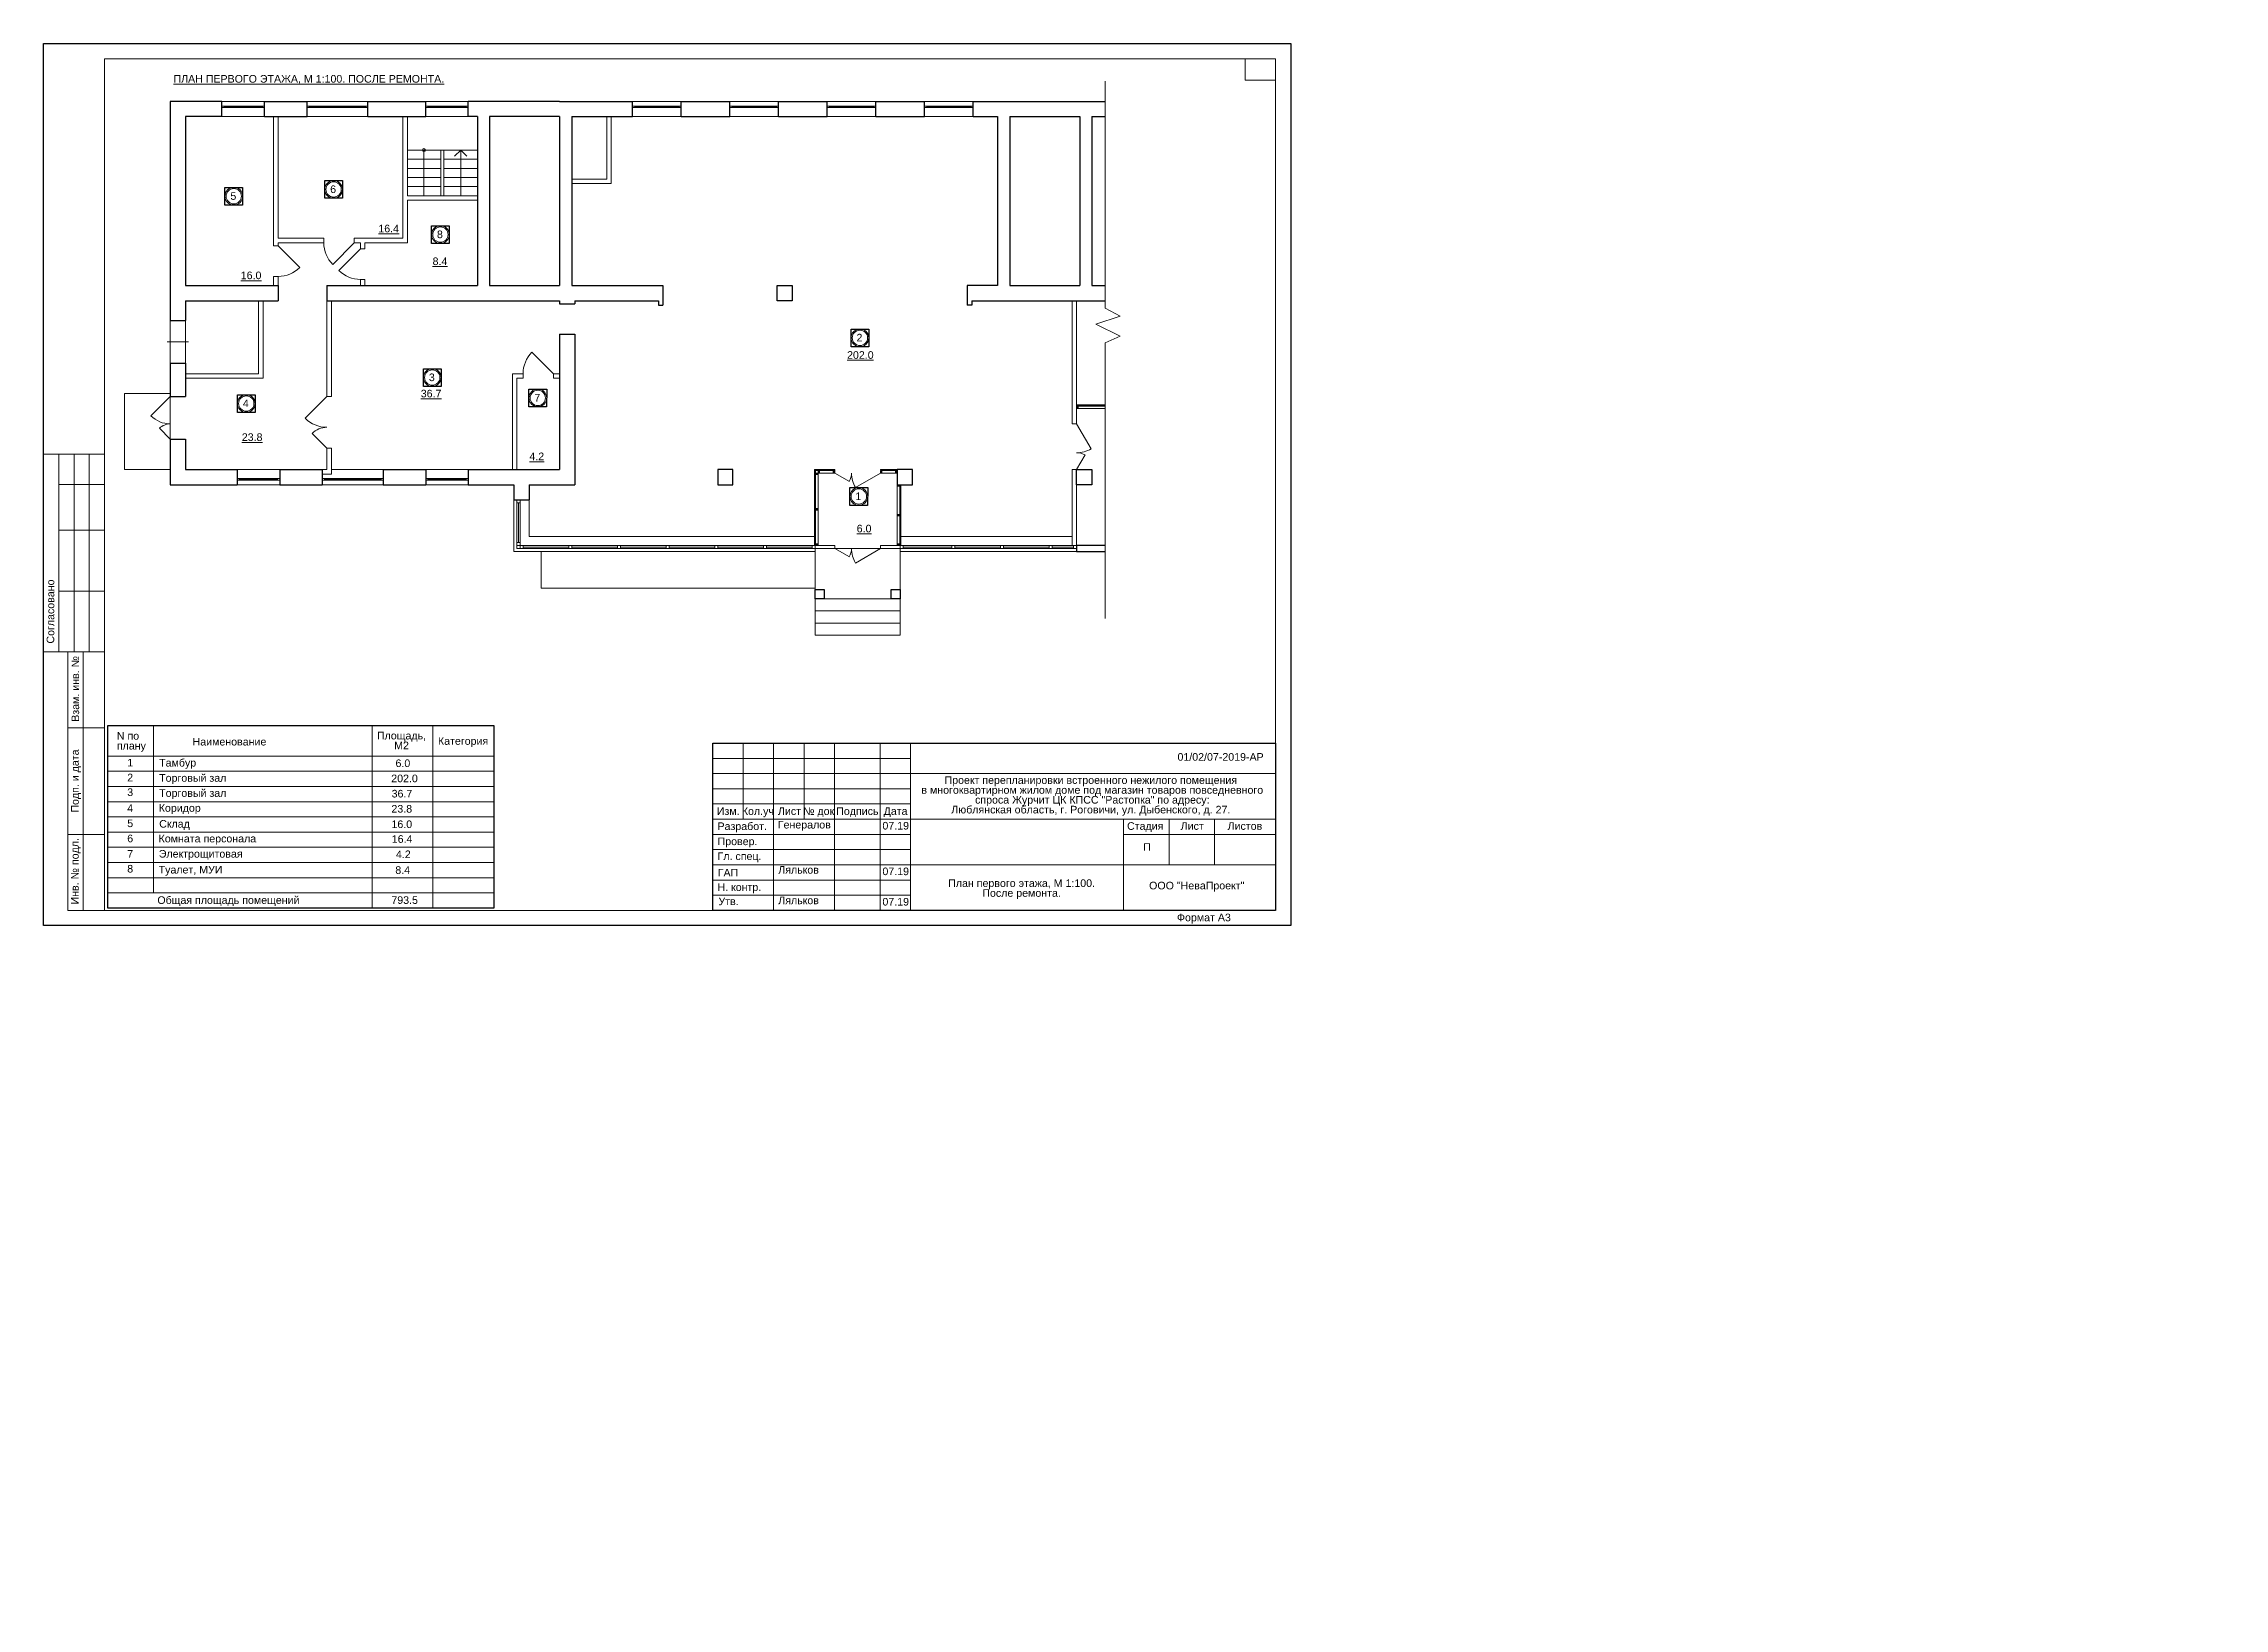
# Model space of a CAD drawing. Header units: metres. Extents: x -438.5 to -366.8, y -326.8 to -275.3.
import ezdxf
from ezdxf.enums import TextEntityAlignment as Align

# ---------------------------------------------------------------- set-up
doc = ezdxf.new("R2010")
doc.units = ezdxf.units.M
doc.header["$MEASUREMENT"] = 0
doc.layers.add('Level 50', color=7, linetype='Continuous', lineweight=0)
doc.layers.add('Level 63', color=7, linetype='Continuous', lineweight=0)
for name, color, linetype in [('YOLO_FRAME', 1, 'Continuous'), ('YOLO_STAMP', 1, 'Continuous'), ('YOLO_TABLE', 1, 'Continuous')]:
    doc.layers.add(name, color=color, linetype=linetype)
doc.styles.add('GOST 2.304', font='CS_Gost2304.shx')
doc.styles.add('Style-Arial', font='arial.ttf')

msp = doc.modelspace()

# ---------------------------------------------------------------- texts
at = {"color": 7, "linetype": 'Continuous', "lineweight": 13, "style": 'Style-Arial'}
for s, p in [('%%uПЛАН ПЕРВОГО ЭТАЖА, М 1:100. ПОСЛЕ РЕМОНТА.%%U', (-434.235, -276.351)), ('5', (-432.363, -280.203)), ('6', (-429.082, -279.98)), ('8', (-425.572, -281.464)), ('2', (-411.778, -284.86)), ('3', (-425.839, -286.165)), ('4', (-431.953, -287.02)), ('7', (-422.369, -286.837)), ('1', (-411.815, -290.076)), ('6.0', (-426.935, -298.853)), ('202.0', (-427.075, -299.353)), ('23.8', (-427.069, -300.351)), ('36.7', (-427.062, -299.854)), ('16.0', (-427.067, -300.859)), ('16.4', (-427.058, -301.344)), ('4.2', (-426.921, -301.848)), ('8.4', (-426.941, -302.366)), ('ООО "НеваПроект"', (-402.158, -302.875)), ('Общая площадь помещений', (-434.765, -303.354)), ('793.5', (-427.071, -303.353))]:
    msp.add_text(s, height=0.25, dxfattribs=at).set_placement(p, align=Align.TOP_LEFT)
at = {"color": 7, "linetype": 'Continuous', "lineweight": 0, "style": 'Style-Arial'}
for s, p in [('1', (-435.658, -298.835)), ('2', (-435.658, -299.324)), ('4', (-435.658, -300.329)), ('3', (-435.658, -299.805)), ('5', (-435.658, -300.829)), ('Генералов', (-413.494, -300.874)), ('6', (-435.658, -301.327)), ('7', (-435.658, -301.834)), ('8', (-435.658, -302.322))]:
    msp.add_text(s, height=0.25, dxfattribs=at).set_placement(p, align=Align.TOP_CENTER)
for s, p in [('Тамбур', (-434.705, -298.837)), ('Торговый зал', (-434.705, -299.337)), ('Торговый зал', (-434.705, -299.834)), ('Коридор', (-434.718, -300.324)), ('Склад', (-434.704, -300.846)), ('Электрощитовая', (-434.717, -301.831)), ('Комната персонала', (-434.723, -301.33)), ('Туалет, МУИ', (-434.723, -302.353))]:
    msp.add_text(s, height=0.25, dxfattribs=at).set_placement(p, align=Align.TOP_LEFT)
at = {"color": 7, "linetype": 'Continuous', "lineweight": 13, "style": 'Style-Arial'}
msp.add_text('01/02/07-2019-АР', height=0.25, dxfattribs=at).set_placement((-399.808, -298.646), align=Align.TOP_CENTER)
at = {"color": 7, "lineweight": 13, "style": 'Style-Arial'}
for p in [(-414.351, -302.358), (-414.351, -303.363)]:
    msp.add_text('Ляльков', height=0.25, dxfattribs=at).set_placement(p, align=Align.TOP_LEFT)
at = {"color": 7, "linetype": 'Continuous', "lineweight": 13, "char_height": 0.25, "style": 'Style-Arial'}
for s, insert, attachment_point, line_spacing_factor in [('\\L16.4', (-427.499, -281.273), 1, 0.6), ('\\L8.4', (-425.715, -282.35), 1, 0.6), ('\\L16.0', (-432.023, -282.813), 1, 0.6), ('\\L202.0', (-412.089, -285.431), 1, 0.6), ('\\L36.7', (-426.105, -286.699), 1, 0.6), ('\\L23.8', (-431.988, -288.132), 1, 0.6), ('\\L4.2', (-422.533, -288.764), 1, 0.6), ('\\L6.0', (-411.772, -291.137), 1, 0.6), ('N по \\Pплану', (-436.096, -298.278), 4, 0.776524), ('Наименование', (-433.606, -298.272), 4, 0.6), ('Проект перепланировки встроенного нежилого помещения\\P в многоквартирном жилом доме под магазин товаров повседневного\\P спроса Журчит ЦК КПСС "Растопка" по адресу:\\PЛюблянская область, г. Роговичи, ул. Дыбенского, д. 27.', (-404.075, -299.408), 2, 0.776524), ('План первого этажа, М 1:100.\\PПосле ремонта.', (-406.35, -303.121), 5, 0.776524)]:
    msp.add_mtext(s, dxfattribs=dict(at, insert=insert, attachment_point=attachment_point, line_spacing_factor=line_spacing_factor))
at = {"color": 7, "linetype": 'Continuous', "lineweight": 0, "char_height": 0.25}
for s, insert, attachment_point, line_spacing_factor, style in [('Площадь,\\PМ2', (-426.737, -297.946), 2, 0.776524, 'Style-Arial'), ('Категория', (-424.713, -298.122), 2, 0.6, 'Style-Arial'), ('\\fArial|b0|i0|c204204|p39;П', (-402.231, -301.733), 5, 0.72, 'GOST 2.304')]:
    msp.add_mtext(s, dxfattribs=dict(at, insert=insert, attachment_point=attachment_point, line_spacing_factor=line_spacing_factor, style=style))
at = {"color": 7, "linetype": 'Continuous', "lineweight": 30, "char_height": 0.25, "attachment_point": 1, "line_spacing_factor": 0.72, "style": 'GOST 2.304'}
for insert in [(-410.926, -300.908), (-410.926, -302.408), (-410.926, -303.408)]:
    msp.add_mtext('\\fArial|b0|i0|c204204|p39;07.19', dxfattribs=dict(at, insert=insert))
at = {"layer": 'Level 63', "color": 7, "linetype": 'Continuous', "lineweight": 0, "style": 'Style-Arial'}
for s, p in [('Согласовано', (-438.28, -293.991)), ('Взам. инв. №', (-437.462, -296.534)), ('Подп. и дата', (-437.474, -299.564)), ('Инв. № подл.', (-437.479, -302.531))]:
    msp.add_text(s, height=0.25002, rotation=90, dxfattribs=at).set_placement(p, align=Align.MIDDLE_CENTER)
for s, p in [('Изм.', (-415.997, -300.553)), ('Разработ.', (-415.535, -301.049)), ('Кол.уч', (-415.02, -300.553)), ('Лист', (-413.981, -300.553)), ('№ док', (-413.023, -300.553)), ('Подпись', (-411.749, -300.553)), ('Дата', (-410.493, -300.553)), ('Стадия', (-402.286, -301.043)), ('Лист', (-400.741, -301.043)), ('Листов', (-399.008, -301.043)), ('Провер.', (-415.69, -301.547)), ('Гл. спец.', (-415.624, -302.034)), ('ГАП', (-416.003, -302.576)), ('Н. контр.', (-415.629, -303.053)), ('Утв.', (-415.985, -303.52)), ('Формат А3', (-400.357, -304.049))]:
    msp.add_text(s, height=0.25, dxfattribs=at).set_placement(p, align=Align.MIDDLE_CENTER)

# ---------------------------------------------------------------- hatches: boundary and pattern name
at = {"linetype": 'Continuous', "lineweight": 40}
h = msp.add_hatch(dxfattribs=at)
h.set_pattern_fill('ANSI31', color=5)
h.paths.add_polyline_path([(-378.169, -324.393), (-377.559, -324.393), (-377.559, -323.878), (-378.169, -323.878)], flags=9)
h.paths.add_polyline_path([(-381.361, -317.979), (-380.751, -317.979), (-380.751, -317.464), (-381.361, -317.464)], flags=9)
h.paths.add_polyline_path([(-367.417, -326.766), (-366.806, -326.766), (-366.806, -326.251), (-367.417, -326.251)], flags=9)

# ---------------------------------------------------------------- linework, layer by layer
at = {"linetype": 'Continuous', "lineweight": 5}
for p, q in [((-403.598, -276.556), (-403.598, -284.017)), ((-403.106, -284.274), (-403.908, -284.542)), ((-403.908, -284.542), (-403.112, -284.938)), ((-403.598, -284.017), (-403.106, -284.274)), ((-403.112, -284.938), (-403.598, -285.153)), ((-403.598, -285.153), (-403.598, -294.217))]:
    msp.add_line(p, q, dxfattribs=at)
at = {"lineweight": 30}
for p, q in [((-434.341, -277.22), (-434.341, -284.42)), ((-432.641, -277.72), (-432.641, -277.22)), ((-431.241, -277.72), (-431.241, -277.22)), ((-431.241, -277.22), (-429.841, -277.22)), ((-429.841, -277.72), (-429.841, -277.22)), ((-427.841, -277.72), (-427.841, -277.22)), ((-427.841, -277.22), (-425.941, -277.22)), ((-425.941, -277.72), (-425.941, -277.22)), ((-424.541, -277.72), (-424.541, -277.22)), ((-421.541, -277.22), (-419.141, -277.22)), ((-419.141, -277.72), (-419.141, -277.22)), ((-417.541, -277.72), (-417.541, -277.22)), ((-415.941, -277.72), (-415.941, -277.22)), ((-414.341, -277.72), (-414.341, -277.22)), ((-412.741, -277.72), (-412.741, -277.22)), ((-411.141, -277.72), (-411.141, -277.22)), ((-409.541, -277.72), (-409.541, -277.22)), ((-407.941, -277.72), (-407.941, -277.22)), ((-407.941, -277.22), (-403.598, -277.22)), ((-433.841, -277.72), (-433.841, -283.27)), ((-431.241, -277.72), (-429.841, -277.72)), ((-427.841, -277.72), (-425.941, -277.72)), ((-424.241, -277.72), (-424.241, -283.27)), ((-423.841, -277.72), (-423.841, -283.27)), ((-421.541, -277.72), (-421.541, -283.27)), ((-421.141, -277.72), (-419.141, -277.72)), ((-421.141, -277.72), (-421.141, -283.27)), ((-407.941, -277.72), (-407.141, -277.72)), ((-407.141, -277.72), (-407.141, -283.27)), ((-406.741, -277.72), (-406.741, -283.27)), ((-406.741, -277.72), (-404.441, -277.72)), ((-404.441, -277.72), (-404.441, -283.27)), ((-404.041, -277.72), (-404.041, -283.27)), ((-404.041, -277.72), (-403.598, -277.72)), ((-433.841, -283.27), (-430.791, -283.27)), ((-433.841, -283.77), (-430.791, -283.77)), ((-433.841, -283.77), (-433.841, -284.42)), ((-429.191, -283.27), (-424.241, -283.27)), ((-429.191, -283.77), (-421.541, -283.77)), ((-423.841, -283.27), (-421.541, -283.27)), ((-421.541, -283.77), (-421.541, -283.87)), ((-421.041, -283.77), (-421.041, -283.87)), ((-434.341, -284.42), (-433.841, -284.42)), ((-421.541, -284.87), (-421.541, -289.32)), ((-421.041, -284.87), (-421.041, -289.82)), ((-434.341, -285.82), (-433.841, -285.82)), ((-433.841, -285.82), (-433.841, -286.92)), ((-434.341, -286.92), (-433.841, -286.92)), ((-434.341, -288.32), (-433.841, -288.32)), ((-434.341, -288.32), (-434.341, -289.82)), ((-433.841, -288.32), (-433.841, -289.32)), ((-433.841, -289.32), (-432.141, -289.32)), ((-432.141, -289.32), (-432.141, -289.82)), ((-430.741, -289.32), (-430.741, -289.82)), ((-430.741, -289.32), (-429.341, -289.32)), ((-429.341, -289.32), (-429.341, -289.82)), ((-427.341, -289.32), (-427.341, -289.82)), ((-427.341, -289.32), (-425.941, -289.32)), ((-425.941, -289.32), (-425.941, -289.82)), ((-424.541, -289.32), (-424.541, -289.82)), ((-424.541, -289.32), (-421.541, -289.32)), ((-434.341, -289.82), (-432.141, -289.82)), ((-430.741, -289.82), (-429.341, -289.82)), ((-427.341, -289.82), (-425.941, -289.82)), ((-424.541, -289.82), (-423.041, -289.82)), ((-423.041, -289.82), (-423.041, -290.32)), ((-422.541, -289.82), (-421.041, -289.82))]:
    msp.add_line(p, q, dxfattribs=at)
at = {"color": 7, "linetype": 'Continuous', "lineweight": 30}
for p, q in [((-432.641, -277.22), (-434.341, -277.22)), ((-421.541, -277.22), (-424.541, -277.22)), ((-417.541, -277.22), (-415.941, -277.22)), ((-414.341, -277.22), (-412.741, -277.22)), ((-411.141, -277.22), (-409.541, -277.22)), ((-432.641, -277.72), (-433.841, -277.72)), ((-424.241, -277.72), (-424.541, -277.72)), ((-421.541, -277.72), (-423.841, -277.72)), ((-417.541, -277.72), (-415.941, -277.72)), ((-414.341, -277.72), (-412.741, -277.72)), ((-411.141, -277.72), (-409.541, -277.72)), ((-430.791, -283.27), (-430.791, -283.77)), ((-429.191, -283.27), (-429.191, -283.77)), ((-421.541, -283.87), (-421.041, -283.87)), ((-421.141, -283.27), (-418.141, -283.27)), ((-421.041, -283.77), (-418.291, -283.77)), ((-418.291, -283.77), (-418.291, -283.92)), ((-418.291, -283.92), (-418.141, -283.92)), ((-418.141, -283.27), (-418.141, -283.92)), ((-414.391, -283.27), (-413.891, -283.27)), ((-414.391, -283.77), (-414.391, -283.27)), ((-414.391, -283.27), (-414.391, -283.27)), ((-413.891, -283.77), (-414.391, -283.77)), ((-413.891, -283.27), (-413.891, -283.77)), ((-407.141, -283.27), (-408.141, -283.27)), ((-408.141, -283.27), (-408.141, -283.92)), ((-407.991, -283.92), (-408.141, -283.92)), ((-407.991, -283.77), (-403.598, -283.77)), ((-407.991, -283.77), (-407.991, -283.92)), ((-406.741, -283.27), (-404.441, -283.27)), ((-404.041, -283.27), (-403.598, -283.27)), ((-421.541, -284.87), (-421.041, -284.87)), ((-434.341, -285.82), (-434.341, -286.92)), ((-415.841, -289.32), (-416.341, -289.32)), ((-416.341, -289.32), (-416.341, -289.82)), ((-415.841, -289.82), (-415.841, -289.32)), ((-415.841, -289.32), (-415.841, -289.32)), ((-409.941, -289.32), (-410.441, -289.32)), ((-410.441, -289.32), (-410.441, -289.82)), ((-409.941, -289.82), (-409.941, -289.32)), ((-409.941, -289.32), (-409.941, -289.32)), ((-404.541, -289.32), (-404.041, -289.32)), ((-404.541, -289.82), (-404.541, -289.32)), ((-404.541, -289.32), (-404.541, -289.32)), ((-404.041, -289.32), (-404.041, -289.82)), ((-423.041, -290.32), (-422.541, -290.32)), ((-422.541, -289.82), (-422.541, -290.32)), ((-416.341, -289.82), (-415.841, -289.82)), ((-410.441, -289.82), (-409.941, -289.82)), ((-404.041, -289.82), (-404.541, -289.82)), ((-403.598, -291.82), (-404.541, -291.82)), ((-404.541, -291.82), (-404.541, -292.02)), ((-404.541, -292.02), (-403.598, -292.02)), ((-413.141, -293.27), (-412.841, -293.27)), ((-413.141, -293.57), (-413.141, -293.27)), ((-413.141, -293.27), (-413.141, -293.27)), ((-412.841, -293.57), (-413.141, -293.57)), ((-412.841, -293.27), (-412.841, -293.57)), ((-410.641, -293.27), (-410.341, -293.27)), ((-410.641, -293.57), (-410.641, -293.27)), ((-410.641, -293.27), (-410.641, -293.27)), ((-410.341, -293.57), (-410.641, -293.57)), ((-410.341, -293.27), (-410.341, -293.57))]:
    msp.add_line(p, q, dxfattribs=at)
at = {"color": 7, "linetype": 'Continuous', "lineweight": 0}
for p, q in [((-431.241, -277.22), (-432.641, -277.22)), ((-432.641, -277.22), (-432.641, -277.72)), ((-431.241, -277.37), (-432.641, -277.37)), ((-432.641, -277.37), (-432.641, -277.42)), ((-432.641, -277.42), (-431.241, -277.42)), ((-432.641, -277.42), (-432.641, -277.42)), ((-432.571, -277.395), (-431.311, -277.395)), ((-431.241, -277.72), (-431.241, -277.22)), ((-431.241, -277.42), (-431.241, -277.37)), ((-427.841, -277.22), (-429.841, -277.22)), ((-429.841, -277.22), (-429.841, -277.72)), ((-427.841, -277.37), (-429.841, -277.37)), ((-429.841, -277.37), (-429.841, -277.42)), ((-429.841, -277.42), (-427.841, -277.42)), ((-429.841, -277.42), (-429.841, -277.42)), ((-429.771, -277.395), (-427.911, -277.395)), ((-427.841, -277.72), (-427.841, -277.22)), ((-427.841, -277.42), (-427.841, -277.37)), ((-424.541, -277.22), (-425.941, -277.22)), ((-425.941, -277.22), (-425.941, -277.72)), ((-424.541, -277.37), (-425.941, -277.37)), ((-425.941, -277.37), (-425.941, -277.42)), ((-425.941, -277.42), (-424.541, -277.42)), ((-425.941, -277.42), (-425.941, -277.42)), ((-425.871, -277.395), (-424.611, -277.395)), ((-424.541, -277.72), (-424.541, -277.22)), ((-424.541, -277.42), (-424.541, -277.37)), ((-417.541, -277.22), (-419.141, -277.22)), ((-419.141, -277.22), (-419.141, -277.72)), ((-417.541, -277.37), (-419.141, -277.37)), ((-419.141, -277.37), (-419.141, -277.42)), ((-419.141, -277.42), (-417.541, -277.42)), ((-419.141, -277.42), (-419.141, -277.42)), ((-419.071, -277.395), (-417.611, -277.395)), ((-417.541, -277.72), (-417.541, -277.22)), ((-417.541, -277.42), (-417.541, -277.37)), ((-414.341, -277.22), (-415.941, -277.22)), ((-415.941, -277.22), (-415.941, -277.72)), ((-414.341, -277.37), (-415.941, -277.37)), ((-415.941, -277.37), (-415.941, -277.42)), ((-415.941, -277.42), (-414.341, -277.42)), ((-415.941, -277.42), (-415.941, -277.42)), ((-415.871, -277.395), (-414.411, -277.395)), ((-414.341, -277.72), (-414.341, -277.22)), ((-414.341, -277.42), (-414.341, -277.37)), ((-411.141, -277.22), (-412.741, -277.22)), ((-412.741, -277.22), (-412.741, -277.72)), ((-411.141, -277.37), (-412.741, -277.37)), ((-412.741, -277.37), (-412.741, -277.42)), ((-412.741, -277.42), (-411.141, -277.42)), ((-412.741, -277.42), (-412.741, -277.42)), ((-412.671, -277.395), (-411.211, -277.395)), ((-411.141, -277.72), (-411.141, -277.22)), ((-411.141, -277.42), (-411.141, -277.37)), ((-407.941, -277.22), (-409.541, -277.22)), ((-409.541, -277.22), (-409.541, -277.72)), ((-407.941, -277.37), (-409.541, -277.37)), ((-409.541, -277.37), (-409.541, -277.42)), ((-409.541, -277.42), (-407.941, -277.42)), ((-409.541, -277.42), (-409.541, -277.42)), ((-409.471, -277.395), (-408.011, -277.395)), ((-407.941, -277.72), (-407.941, -277.22)), ((-407.941, -277.42), (-407.941, -277.37)), ((-432.641, -277.72), (-431.241, -277.72)), ((-432.641, -277.72), (-432.641, -277.72)), ((-429.841, -277.72), (-427.841, -277.72)), ((-429.841, -277.72), (-429.841, -277.72)), ((-425.941, -277.72), (-424.541, -277.72)), ((-425.941, -277.72), (-425.941, -277.72)), ((-419.141, -277.72), (-417.541, -277.72)), ((-419.141, -277.72), (-419.141, -277.72)), ((-415.941, -277.72), (-414.341, -277.72)), ((-415.941, -277.72), (-415.941, -277.72)), ((-412.741, -277.72), (-411.141, -277.72)), ((-412.741, -277.72), (-412.741, -277.72)), ((-409.541, -277.72), (-407.941, -277.72)), ((-409.541, -277.72), (-409.541, -277.72)), ((-425.441, -279.12), (-426.541, -279.12)), ((-425.441, -279.42), (-426.541, -279.42)), ((-424.241, -279.12), (-425.341, -279.12)), ((-424.241, -279.42), (-425.341, -279.42)), ((-425.441, -279.72), (-426.541, -279.72)), ((-425.441, -280.02), (-426.541, -280.02)), ((-424.241, -280.32), (-426.541, -280.32)), ((-424.241, -279.72), (-425.341, -279.72)), ((-424.241, -280.02), (-425.341, -280.02)), ((-434.341, -284.42), (-434.341, -285.82)), ((-434.341, -284.42), (-433.841, -284.42)), ((-434.341, -285.82), (-434.341, -284.42)), ((-434.341, -284.42), (-434.341, -284.42)), ((-433.841, -284.42), (-433.841, -285.82)), ((-434.441, -285.12), (-433.741, -285.12)), ((-433.841, -285.82), (-434.341, -285.82)), ((-434.341, -286.92), (-434.341, -288.32)), ((-403.598, -287.2), (-404.541, -287.2)), ((-404.541, -287.2), (-404.541, -287.32)), ((-404.541, -287.32), (-403.598, -287.32)), ((-432.141, -289.32), (-430.741, -289.32)), ((-432.141, -289.82), (-432.141, -289.32)), ((-432.141, -289.32), (-432.141, -289.32)), ((-432.141, -289.62), (-430.741, -289.62)), ((-432.141, -289.67), (-432.141, -289.62)), ((-432.141, -289.62), (-432.141, -289.62)), ((-432.071, -289.645), (-430.811, -289.645)), ((-430.741, -289.32), (-430.741, -289.82)), ((-430.741, -289.62), (-430.741, -289.67)), ((-429.341, -289.62), (-427.341, -289.62)), ((-429.341, -289.67), (-429.341, -289.62)), ((-429.341, -289.62), (-429.341, -289.62)), ((-429.271, -289.645), (-427.411, -289.645)), ((-429.041, -289.32), (-427.341, -289.32)), ((-427.341, -289.32), (-427.341, -289.82)), ((-427.341, -289.62), (-427.341, -289.67)), ((-425.941, -289.32), (-424.541, -289.32)), ((-425.941, -289.82), (-425.941, -289.32)), ((-425.941, -289.32), (-425.941, -289.32)), ((-425.941, -289.62), (-424.541, -289.62)), ((-425.941, -289.67), (-425.941, -289.62)), ((-425.941, -289.62), (-425.941, -289.62)), ((-425.871, -289.645), (-424.611, -289.645)), ((-424.541, -289.32), (-424.541, -289.82)), ((-424.541, -289.62), (-424.541, -289.67)), ((-430.741, -289.67), (-432.141, -289.67)), ((-430.741, -289.82), (-432.141, -289.82)), ((-427.341, -289.67), (-429.341, -289.67)), ((-427.341, -289.82), (-429.341, -289.82)), ((-424.541, -289.67), (-425.941, -289.67)), ((-424.541, -289.82), (-425.941, -289.82)), ((-423.041, -290.32), (-423.041, -292.02)), ((-423.041, -290.32), (-423.041, -292.02)), ((-422.541, -290.32), (-422.541, -291.52)), ((-422.541, -290.32), (-422.541, -291.52)), ((-413.161, -291.52), (-422.541, -291.52)), ((-410.321, -291.52), (-404.691, -291.52)), ((-404.541, -291.52), (-404.541, -292.02)), ((-413.141, -292.02), (-423.041, -292.02)), ((-412.491, -291.82), (-412.491, -291.82)), ((-412.491, -291.82), (-412.491, -291.92)), ((-412.491, -291.92), (-412.491, -291.82)), ((-412.491, -291.82), (-412.491, -291.82)), ((-412.491, -291.92), (-410.991, -291.92)), ((-412.491, -291.92), (-412.491, -291.92)), ((-410.991, -291.82), (-410.991, -291.82)), ((-410.991, -291.82), (-410.991, -291.92)), ((-410.991, -291.92), (-410.991, -291.82)), ((-410.991, -291.82), (-410.991, -291.82)), ((-410.991, -291.92), (-410.991, -291.92)), ((-410.341, -292.02), (-404.541, -292.02)), ((-436.39, -299.243), (-423.706, -299.243)), ((-436.39, -299.743), (-423.706, -299.743)), ((-436.39, -300.243), (-423.706, -300.243)), ((-436.39, -300.743), (-423.706, -300.743)), ((-436.39, -301.243), (-423.706, -301.243)), ((-436.39, -301.743), (-423.706, -301.743)), ((-436.39, -302.243), (-423.706, -302.243)), ((-436.39, -302.743), (-423.706, -302.743))]:
    msp.add_line(p, q, dxfattribs=at)
at = {"color": 7, "linetype": 'Continuous', "lineweight": 13}
for p, q in [((-432.571, -277.37), (-432.641, -277.37)), ((-432.641, -277.37), (-432.641, -277.42)), ((-432.641, -277.42), (-432.571, -277.42)), ((-432.641, -277.42), (-432.641, -277.42)), ((-432.571, -277.42), (-432.571, -277.37)), ((-431.241, -277.37), (-431.311, -277.37)), ((-431.311, -277.37), (-431.311, -277.42)), ((-431.311, -277.42), (-431.241, -277.42)), ((-431.311, -277.42), (-431.311, -277.42)), ((-431.241, -277.42), (-431.241, -277.37)), ((-429.771, -277.37), (-429.841, -277.37)), ((-429.841, -277.37), (-429.841, -277.42)), ((-429.841, -277.42), (-429.771, -277.42)), ((-429.841, -277.42), (-429.841, -277.42)), ((-429.771, -277.42), (-429.771, -277.37)), ((-427.841, -277.37), (-427.911, -277.37)), ((-427.911, -277.37), (-427.911, -277.42)), ((-427.911, -277.42), (-427.841, -277.42)), ((-427.911, -277.42), (-427.911, -277.42)), ((-427.841, -277.42), (-427.841, -277.37)), ((-425.871, -277.37), (-425.941, -277.37)), ((-425.941, -277.37), (-425.941, -277.42)), ((-425.941, -277.42), (-425.871, -277.42)), ((-425.941, -277.42), (-425.941, -277.42)), ((-425.871, -277.42), (-425.871, -277.37)), ((-424.541, -277.37), (-424.611, -277.37)), ((-424.611, -277.37), (-424.611, -277.42)), ((-424.611, -277.42), (-424.541, -277.42)), ((-424.611, -277.42), (-424.611, -277.42)), ((-424.541, -277.42), (-424.541, -277.37)), ((-419.071, -277.37), (-419.141, -277.37)), ((-419.141, -277.37), (-419.141, -277.42)), ((-419.141, -277.42), (-419.071, -277.42)), ((-419.141, -277.42), (-419.141, -277.42)), ((-419.071, -277.42), (-419.071, -277.37)), ((-417.541, -277.37), (-417.611, -277.37)), ((-417.611, -277.37), (-417.611, -277.42)), ((-417.611, -277.42), (-417.541, -277.42)), ((-417.611, -277.42), (-417.611, -277.42)), ((-417.541, -277.42), (-417.541, -277.37)), ((-415.871, -277.37), (-415.941, -277.37)), ((-415.941, -277.37), (-415.941, -277.42)), ((-415.941, -277.42), (-415.871, -277.42)), ((-415.941, -277.42), (-415.941, -277.42)), ((-415.871, -277.42), (-415.871, -277.37)), ((-414.341, -277.37), (-414.411, -277.37)), ((-414.411, -277.37), (-414.411, -277.42)), ((-414.411, -277.42), (-414.341, -277.42)), ((-414.411, -277.42), (-414.411, -277.42)), ((-414.341, -277.42), (-414.341, -277.37)), ((-412.671, -277.37), (-412.741, -277.37)), ((-412.741, -277.37), (-412.741, -277.42)), ((-412.741, -277.42), (-412.671, -277.42)), ((-412.741, -277.42), (-412.741, -277.42)), ((-412.671, -277.42), (-412.671, -277.37)), ((-411.141, -277.37), (-411.211, -277.37)), ((-411.211, -277.37), (-411.211, -277.42)), ((-411.211, -277.42), (-411.141, -277.42)), ((-411.211, -277.42), (-411.211, -277.42)), ((-411.141, -277.42), (-411.141, -277.37)), ((-409.471, -277.37), (-409.541, -277.37)), ((-409.541, -277.37), (-409.541, -277.42)), ((-409.541, -277.42), (-409.471, -277.42)), ((-409.541, -277.42), (-409.541, -277.42)), ((-409.471, -277.42), (-409.471, -277.37)), ((-407.941, -277.37), (-408.011, -277.37)), ((-408.011, -277.37), (-408.011, -277.42)), ((-408.011, -277.42), (-407.941, -277.42)), ((-408.011, -277.42), (-408.011, -277.42)), ((-407.941, -277.42), (-407.941, -277.37)), ((-419.991, -277.72), (-419.991, -279.77)), ((-419.841, -277.72), (-419.841, -279.92)), ((-424.241, -278.82), (-426.541, -278.82)), ((-426.003, -280.32), (-426.003, -278.82)), ((-425.341, -278.82), (-425.341, -280.32)), ((-424.993, -279.022), (-424.791, -278.82)), ((-424.791, -280.32), (-424.791, -278.82)), ((-424.588, -279.022), (-424.791, -278.82)), ((-426.541, -280.32), (-424.241, -280.32)), ((-421.141, -279.77), (-419.991, -279.77)), ((-421.141, -279.92), (-419.841, -279.92)), ((-426.541, -280.47), (-424.241, -280.47)), ((-430.791, -281.97), (-430.083, -282.677)), ((-428.291, -281.87), (-428.998, -282.577)), ((-428.091, -282.07), (-428.798, -282.777)), ((-428.091, -281.87), (-428.091, -282.07)), ((-428.091, -282.07), (-427.941, -282.07)), ((-427.941, -281.87), (-427.941, -282.07)), ((-428.091, -283.07), (-427.941, -283.07)), ((-428.091, -283.07), (-428.091, -283.27)), ((-427.941, -283.07), (-427.941, -283.27)), ((-429.191, -283.77), (-429.191, -286.92)), ((-429.041, -283.77), (-429.041, -286.92)), ((-404.691, -287.82), (-404.691, -283.77)), ((-404.541, -287.82), (-404.541, -283.77)), ((-421.741, -286.17), (-422.448, -285.463)), ((-423.091, -286.17), (-423.091, -289.32)), ((-423.091, -286.17), (-422.741, -286.17)), ((-422.941, -286.32), (-422.941, -289.32)), ((-422.941, -286.32), (-422.741, -286.32)), ((-422.741, -286.32), (-422.741, -286.17)), ((-421.741, -286.32), (-421.741, -286.17)), ((-421.741, -286.17), (-421.541, -286.17)), ((-421.741, -286.32), (-421.541, -286.32)), ((-435.841, -289.32), (-435.841, -286.82)), ((-435.841, -286.82), (-434.341, -286.82)), ((-434.341, -286.92), (-434.977, -287.556)), ((-434.341, -286.82), (-434.341, -289.32)), ((-429.191, -286.92), (-429.908, -287.637)), ((-429.191, -286.92), (-429.041, -286.92)), ((-404.516, -287.32), (-404.516, -287.2)), ((-404.501, -287.235), (-404.501, -287.21)), ((-404.501, -287.21), (-403.598, -287.21)), ((-403.598, -287.235), (-404.501, -287.235)), ((-434.341, -288.32), (-434.694, -287.966)), ((-429.191, -288.62), (-429.675, -288.135)), ((-404.541, -287.82), (-404.691, -287.82)), ((-429.191, -288.62), (-429.041, -288.62)), ((-429.191, -288.62), (-429.191, -289.32)), ((-429.041, -288.62), (-429.041, -289.47)), ((-434.341, -289.32), (-435.841, -289.32)), ((-434.341, -289.32), (-434.341, -289.32)), ((-432.141, -289.62), (-432.071, -289.62)), ((-432.141, -289.67), (-432.141, -289.62)), ((-432.141, -289.62), (-432.141, -289.62)), ((-432.071, -289.62), (-432.071, -289.67)), ((-430.811, -289.62), (-430.741, -289.62)), ((-430.811, -289.67), (-430.811, -289.62)), ((-430.811, -289.62), (-430.811, -289.62)), ((-430.741, -289.62), (-430.741, -289.67)), ((-429.341, -289.32), (-429.191, -289.32)), ((-429.341, -289.47), (-429.041, -289.47)), ((-429.341, -289.62), (-429.271, -289.62)), ((-429.341, -289.67), (-429.341, -289.62)), ((-429.341, -289.62), (-429.341, -289.62)), ((-429.271, -289.62), (-429.271, -289.67)), ((-427.411, -289.62), (-427.341, -289.62)), ((-427.411, -289.67), (-427.411, -289.62)), ((-427.411, -289.62), (-427.411, -289.62)), ((-427.341, -289.62), (-427.341, -289.67)), ((-425.941, -289.62), (-425.871, -289.62)), ((-425.941, -289.67), (-425.941, -289.62)), ((-425.941, -289.62), (-425.941, -289.62)), ((-425.871, -289.62), (-425.871, -289.67)), ((-424.611, -289.62), (-424.541, -289.62)), ((-424.611, -289.67), (-424.611, -289.62)), ((-424.611, -289.62), (-424.611, -289.62)), ((-424.541, -289.62), (-424.541, -289.67)), ((-413.161, -289.32), (-412.491, -289.32)), ((-413.161, -291.82), (-413.161, -289.32)), ((-413.151, -289.44), (-413.161, -289.44)), ((-413.161, -289.44), (-413.161, -289.49)), ((-413.161, -289.49), (-413.151, -289.49)), ((-412.491, -289.33), (-413.151, -289.33)), ((-413.151, -291.78), (-413.151, -289.33)), ((-413.151, -289.49), (-413.151, -289.44)), ((-413.126, -289.45), (-413.151, -289.45)), ((-413.151, -289.45), (-413.151, -289.48)), ((-413.151, -289.48), (-413.126, -289.48)), ((-413.151, -289.49), (-413.151, -289.49)), ((-413.126, -289.355), (-412.491, -289.355)), ((-413.126, -289.355), (-413.126, -291.78)), ((-413.111, -289.44), (-413.126, -289.44)), ((-413.126, -289.44), (-413.126, -289.45)), ((-413.126, -289.48), (-413.126, -289.49)), ((-413.126, -289.49), (-413.111, -289.49)), ((-413.111, -289.49), (-413.111, -289.44)), ((-413.041, -289.44), (-413.111, -289.44)), ((-413.111, -289.44), (-413.111, -289.49)), ((-413.111, -289.49), (-413.041, -289.49)), ((-412.991, -289.32), (-413.041, -289.32)), ((-413.041, -289.32), (-413.041, -289.33)), ((-413.041, -289.33), (-412.991, -289.33)), ((-413.041, -289.33), (-413.041, -289.33)), ((-413.031, -289.355), (-413.041, -289.355)), ((-413.041, -289.355), (-413.041, -289.37)), ((-413.041, -289.37), (-412.991, -289.37)), ((-412.991, -289.37), (-413.041, -289.37)), ((-413.041, -289.37), (-413.041, -289.44)), ((-412.491, -289.44), (-413.041, -289.44)), ((-413.041, -289.44), (-413.041, -291.82)), ((-413.041, -289.44), (-412.991, -289.44)), ((-413.041, -289.44), (-413.041, -289.44)), ((-413.041, -289.49), (-413.041, -289.44)), ((-413.041, -289.49), (-413.041, -289.49)), ((-413.001, -289.33), (-413.031, -289.33)), ((-413.031, -289.33), (-413.031, -289.355)), ((-413.001, -289.355), (-413.001, -289.33)), ((-412.991, -289.355), (-413.001, -289.355)), ((-412.991, -289.33), (-412.991, -289.32)), ((-412.991, -289.37), (-412.991, -289.355)), ((-412.991, -289.44), (-412.991, -289.37)), ((-412.491, -289.32), (-412.541, -289.32)), ((-412.541, -289.32), (-412.541, -289.33)), ((-412.541, -289.33), (-412.491, -289.33)), ((-412.541, -289.33), (-412.541, -289.33)), ((-412.531, -289.355), (-412.541, -289.355)), ((-412.541, -289.355), (-412.541, -289.37)), ((-412.541, -289.37), (-412.491, -289.37)), ((-412.491, -289.37), (-412.541, -289.37)), ((-412.541, -289.37), (-412.541, -289.44)), ((-412.541, -289.44), (-412.491, -289.44)), ((-412.541, -289.44), (-412.541, -289.44)), ((-412.501, -289.33), (-412.531, -289.33)), ((-412.531, -289.33), (-412.531, -289.355)), ((-412.501, -289.355), (-412.501, -289.33)), ((-412.491, -289.355), (-412.501, -289.355)), ((-412.491, -289.33), (-412.491, -289.32)), ((-412.491, -289.355), (-412.491, -289.33)), ((-412.491, -289.37), (-412.491, -289.355)), ((-412.491, -289.44), (-412.491, -289.37)), ((-412.014, -289.715), (-412.491, -289.44)), ((-411.813, -289.915), (-410.991, -289.44)), ((-410.991, -289.32), (-410.441, -289.32)), ((-410.941, -289.32), (-410.991, -289.32)), ((-410.991, -289.32), (-410.991, -289.33)), ((-410.991, -289.33), (-410.941, -289.33)), ((-410.991, -289.33), (-410.991, -289.33)), ((-410.981, -289.355), (-410.991, -289.355)), ((-410.991, -289.355), (-410.991, -289.37)), ((-410.991, -289.37), (-410.941, -289.37)), ((-410.941, -289.37), (-410.991, -289.37)), ((-410.991, -289.37), (-410.991, -289.44)), ((-410.441, -289.44), (-410.991, -289.44)), ((-410.991, -289.44), (-410.941, -289.44)), ((-410.991, -289.44), (-410.991, -289.44)), ((-410.981, -289.33), (-410.981, -289.355)), ((-410.451, -289.33), (-410.981, -289.33)), ((-410.981, -289.33), (-410.981, -289.33)), ((-410.951, -289.33), (-410.981, -289.33)), ((-410.981, -289.33), (-410.981, -289.355)), ((-410.981, -289.355), (-410.451, -289.355)), ((-410.951, -289.355), (-410.951, -289.33)), ((-410.941, -289.355), (-410.951, -289.355)), ((-410.941, -289.33), (-410.941, -289.32)), ((-410.941, -289.37), (-410.941, -289.355)), ((-410.941, -289.44), (-410.941, -289.37)), ((-410.441, -289.32), (-410.491, -289.32)), ((-410.491, -289.32), (-410.491, -289.33)), ((-410.491, -289.33), (-410.441, -289.33)), ((-410.491, -289.33), (-410.491, -289.33)), ((-410.481, -289.355), (-410.491, -289.355)), ((-410.491, -289.355), (-410.491, -289.37)), ((-410.491, -289.37), (-410.441, -289.37)), ((-410.441, -289.37), (-410.491, -289.37)), ((-410.491, -289.37), (-410.491, -289.44)), ((-410.491, -289.44), (-410.441, -289.44)), ((-410.491, -289.44), (-410.491, -289.44)), ((-410.451, -289.33), (-410.481, -289.33)), ((-410.481, -289.33), (-410.481, -289.355)), ((-410.451, -289.355), (-410.451, -289.33)), ((-410.451, -289.355), (-410.451, -289.33)), ((-410.441, -289.355), (-410.451, -289.355)), ((-410.441, -289.32), (-410.441, -289.44)), ((-410.441, -289.33), (-410.441, -289.32)), ((-410.441, -289.37), (-410.441, -289.355)), ((-410.441, -289.44), (-410.441, -289.37)), ((-404.691, -291.82), (-404.691, -289.32)), ((-404.541, -289.32), (-404.691, -289.32)), ((-404.541, -291.82), (-404.541, -289.32)), ((-432.071, -289.67), (-432.141, -289.67)), ((-430.741, -289.67), (-430.811, -289.67)), ((-429.271, -289.67), (-429.341, -289.67)), ((-427.341, -289.67), (-427.411, -289.67)), ((-425.871, -289.67), (-425.941, -289.67)), ((-424.541, -289.67), (-424.611, -289.67)), ((-422.941, -290.32), (-422.941, -291.92)), ((-422.841, -290.32), (-422.941, -290.32)), ((-422.941, -290.32), (-422.941, -290.42)), ((-422.841, -290.32), (-422.841, -291.82)), ((-422.841, -290.42), (-422.841, -290.32)), ((-422.841, -290.32), (-422.841, -290.32)), ((-410.441, -289.82), (-410.441, -291.82)), ((-410.441, -289.845), (-410.321, -289.845)), ((-410.356, -289.82), (-410.356, -291.78)), ((-410.331, -291.78), (-410.331, -289.82)), ((-410.321, -291.82), (-410.321, -289.82)), ((-422.941, -290.42), (-422.841, -290.42)), ((-422.891, -290.42), (-422.891, -291.72)), ((-413.151, -290.605), (-413.161, -290.605)), ((-413.161, -290.605), (-413.161, -290.655)), ((-413.161, -290.655), (-413.151, -290.655)), ((-413.151, -290.655), (-413.151, -290.605)), ((-413.126, -290.615), (-413.151, -290.615)), ((-413.151, -290.615), (-413.151, -290.645)), ((-413.151, -290.645), (-413.126, -290.645)), ((-413.151, -290.655), (-413.151, -290.655)), ((-413.111, -290.605), (-413.126, -290.605)), ((-413.126, -290.605), (-413.126, -290.615)), ((-413.126, -290.645), (-413.126, -290.655)), ((-413.126, -290.655), (-413.111, -290.655)), ((-413.111, -290.655), (-413.111, -290.605)), ((-413.041, -290.605), (-413.111, -290.605)), ((-413.111, -290.605), (-413.111, -290.655)), ((-413.111, -290.655), (-413.041, -290.655)), ((-413.041, -290.655), (-413.041, -290.605)), ((-413.041, -290.655), (-413.041, -290.655)), ((-410.441, -290.82), (-410.321, -290.82)), ((-422.841, -291.72), (-422.941, -291.72)), ((-422.941, -291.72), (-422.941, -291.82)), ((-422.841, -291.82), (-422.841, -291.72)), ((-422.841, -291.72), (-422.841, -291.72)), ((-413.151, -291.77), (-413.161, -291.77)), ((-413.161, -291.77), (-413.161, -291.82)), ((-413.151, -291.82), (-413.151, -291.77)), ((-413.126, -291.78), (-413.151, -291.78)), ((-413.126, -291.78), (-413.151, -291.78)), ((-413.151, -291.78), (-413.151, -291.81)), ((-413.151, -291.81), (-413.126, -291.81)), ((-413.111, -291.77), (-413.126, -291.77)), ((-413.126, -291.77), (-413.126, -291.78)), ((-413.126, -291.81), (-413.126, -291.82)), ((-413.111, -291.82), (-413.111, -291.77)), ((-413.041, -291.77), (-413.111, -291.77)), ((-413.111, -291.77), (-413.111, -291.82)), ((-413.041, -291.82), (-413.041, -291.77)), ((-410.441, -291.795), (-410.321, -291.795)), ((-410.356, -291.78), (-410.331, -291.78)), ((-422.941, -291.82), (-422.841, -291.82)), ((-422.841, -291.82), (-422.941, -291.82)), ((-422.941, -291.82), (-422.941, -291.92)), ((-412.491, -291.92), (-422.941, -291.92)), ((-422.941, -291.92), (-422.841, -291.92)), ((-422.741, -291.82), (-422.841, -291.82)), ((-422.841, -291.82), (-422.841, -291.92)), ((-422.841, -291.92), (-422.841, -291.82)), ((-422.841, -291.82), (-422.841, -291.82)), ((-422.841, -291.92), (-422.741, -291.92)), ((-422.741, -291.82), (-413.141, -291.82)), ((-422.741, -291.92), (-422.741, -291.82)), ((-422.741, -291.82), (-422.741, -291.82)), ((-421.241, -291.87), (-422.741, -291.87)), ((-422.141, -292.02), (-413.141, -292.02)), ((-422.141, -292.02), (-422.141, -293.22)), ((-421.141, -291.82), (-421.241, -291.82)), ((-421.241, -291.82), (-421.241, -291.92)), ((-421.241, -291.92), (-421.141, -291.92)), ((-421.141, -291.92), (-421.141, -291.82)), ((-421.141, -291.82), (-421.141, -291.82)), ((-419.641, -291.87), (-421.141, -291.87)), ((-419.541, -291.82), (-419.641, -291.82)), ((-419.641, -291.82), (-419.641, -291.92)), ((-419.641, -291.92), (-419.541, -291.92)), ((-419.541, -291.92), (-419.541, -291.82)), ((-419.541, -291.82), (-419.541, -291.82)), ((-418.041, -291.87), (-419.541, -291.87)), ((-417.941, -291.82), (-418.041, -291.82)), ((-418.041, -291.82), (-418.041, -291.92)), ((-418.041, -291.92), (-417.941, -291.92)), ((-417.941, -291.92), (-417.941, -291.82)), ((-417.941, -291.82), (-417.941, -291.82)), ((-416.441, -291.87), (-417.941, -291.87)), ((-416.341, -291.82), (-416.441, -291.82)), ((-416.441, -291.82), (-416.441, -291.92)), ((-416.441, -291.92), (-416.341, -291.92)), ((-416.341, -291.92), (-416.341, -291.82)), ((-416.341, -291.82), (-416.341, -291.82)), ((-414.841, -291.87), (-416.341, -291.87)), ((-414.741, -291.82), (-414.841, -291.82)), ((-414.841, -291.82), (-414.841, -291.92)), ((-414.841, -291.92), (-414.741, -291.92)), ((-414.741, -291.92), (-414.741, -291.82)), ((-414.741, -291.82), (-414.741, -291.82)), ((-413.241, -291.87), (-414.741, -291.87)), ((-413.141, -291.82), (-413.241, -291.82)), ((-413.241, -291.82), (-413.241, -291.92)), ((-413.241, -291.92), (-413.141, -291.92)), ((-413.041, -291.82), (-413.161, -291.82)), ((-413.161, -291.82), (-413.151, -291.82)), ((-413.151, -291.82), (-413.151, -291.82)), ((-412.491, -291.82), (-413.141, -291.82)), ((-413.141, -291.92), (-413.141, -291.82)), ((-413.141, -291.82), (-413.141, -291.82)), ((-413.141, -291.92), (-413.141, -294.77)), ((-413.126, -291.82), (-413.111, -291.82)), ((-413.111, -291.82), (-413.041, -291.82)), ((-413.041, -291.82), (-413.041, -291.82)), ((-412.491, -291.82), (-412.491, -291.92)), ((-412.014, -292.195), (-412.491, -291.92)), ((-411.813, -292.395), (-410.991, -291.92)), ((-410.991, -291.82), (-410.341, -291.82)), ((-410.991, -291.82), (-410.991, -291.92)), ((-410.991, -291.92), (-410.341, -291.92)), ((-410.441, -291.82), (-410.321, -291.82)), ((-410.341, -291.82), (-405.441, -291.82)), ((-410.241, -291.82), (-410.341, -291.82)), ((-410.341, -291.82), (-410.341, -291.92)), ((-405.441, -291.92), (-410.341, -291.92)), ((-410.341, -291.92), (-410.341, -294.77)), ((-410.341, -291.92), (-410.241, -291.92)), ((-410.241, -291.92), (-410.241, -291.82)), ((-410.241, -291.82), (-410.241, -291.82)), ((-408.641, -291.87), (-410.241, -291.87)), ((-408.541, -291.82), (-408.641, -291.82)), ((-408.641, -291.82), (-408.641, -291.92)), ((-408.641, -291.92), (-408.541, -291.92)), ((-408.541, -291.92), (-408.541, -291.82)), ((-408.541, -291.82), (-408.541, -291.82)), ((-407.041, -291.87), (-408.541, -291.87)), ((-406.941, -291.82), (-407.041, -291.82)), ((-407.041, -291.82), (-407.041, -291.92)), ((-407.041, -291.92), (-406.941, -291.92)), ((-406.941, -291.92), (-406.941, -291.82)), ((-406.941, -291.82), (-406.941, -291.82)), ((-405.441, -291.87), (-406.941, -291.87)), ((-405.341, -291.82), (-405.441, -291.82)), ((-405.441, -291.82), (-405.441, -291.92)), ((-405.441, -291.92), (-405.341, -291.92)), ((-405.341, -291.82), (-404.541, -291.82)), ((-405.341, -291.92), (-405.341, -291.82)), ((-405.341, -291.82), (-405.341, -291.82)), ((-404.641, -291.87), (-405.341, -291.87)), ((-404.541, -291.92), (-405.341, -291.92)), ((-404.541, -291.82), (-404.641, -291.82)), ((-404.641, -291.82), (-404.641, -291.92)), ((-404.641, -291.92), (-404.541, -291.92)), ((-404.541, -291.92), (-404.541, -291.82)), ((-404.541, -291.82), (-404.541, -291.82)), ((-422.141, -293.22), (-413.141, -293.22)), ((-413.141, -293.57), (-410.341, -293.57)), ((-413.141, -293.97), (-410.341, -293.97)), ((-413.141, -294.37), (-410.341, -294.37)), ((-413.141, -294.77), (-410.341, -294.77)), ((-436.39, -297.743), (-436.39, -303.743)), ((-436.39, -297.743), (-423.706, -297.743)), ((-436.39, -297.743), (-436.39, -303.743)), ((-434.89, -297.743), (-434.89, -303.243)), ((-427.706, -297.743), (-427.706, -303.743)), ((-425.706, -297.743), (-425.706, -303.743)), ((-423.706, -297.743), (-423.706, -303.743)), ((-436.39, -298.743), (-423.706, -298.743)), ((-436.39, -303.243), (-423.706, -303.243)), ((-436.39, -303.743), (-423.706, -303.743))]:
    msp.add_line(p, q, dxfattribs=at)
at = {"lineweight": 13}
for p, q in [((-430.941, -277.72), (-430.941, -281.97)), ((-430.791, -277.72), (-430.791, -281.72)), ((-426.691, -277.72), (-426.691, -281.72)), ((-426.541, -277.72), (-426.541, -280.32)), ((-425.441, -278.82), (-425.441, -280.32)), ((-426.541, -280.47), (-426.541, -281.87)), ((-430.791, -281.72), (-429.291, -281.72)), ((-429.291, -281.72), (-429.291, -281.87)), ((-428.291, -281.72), (-428.291, -281.87)), ((-428.291, -281.72), (-426.691, -281.72)), ((-430.941, -281.97), (-430.791, -281.97)), ((-430.791, -281.87), (-429.291, -281.87)), ((-430.791, -281.87), (-430.791, -281.97)), ((-428.291, -281.87), (-428.091, -281.87)), ((-427.941, -281.87), (-426.541, -281.87)), ((-430.941, -282.97), (-430.791, -282.97)), ((-430.941, -282.97), (-430.941, -283.27)), ((-430.791, -282.97), (-430.791, -283.27)), ((-431.441, -283.77), (-431.441, -286.17)), ((-431.291, -283.77), (-431.291, -286.32)), ((-433.841, -286.17), (-431.441, -286.17)), ((-433.841, -286.32), (-431.291, -286.32))]:
    msp.add_line(p, q, dxfattribs=at)
at = {"color": 7, "linetype": 'Continuous', "lineweight": 13, "extrusion": (0, 0, -1)}
for p, q in [((-404.541, -287.21), (-404.541, -287.2)), ((-404.541, -287.2), (-404.491, -287.2)), ((-404.491, -287.21), (-404.541, -287.21)), ((-404.541, -287.25), (-404.541, -287.235)), ((-404.541, -287.235), (-404.531, -287.235)), ((-404.491, -287.25), (-404.541, -287.25)), ((-404.541, -287.32), (-404.541, -287.25)), ((-404.541, -287.25), (-404.491, -287.25)), ((-404.491, -287.32), (-404.541, -287.32)), ((-404.531, -287.235), (-404.531, -287.21)), ((-404.531, -287.21), (-404.501, -287.21)), ((-404.501, -287.21), (-404.501, -287.235)), ((-404.501, -287.235), (-404.491, -287.235)), ((-404.491, -287.2), (-404.491, -287.21)), ((-404.491, -287.21), (-404.491, -287.21)), ((-404.491, -287.235), (-404.491, -287.25)), ((-404.491, -287.25), (-404.491, -287.32)), ((-404.491, -287.32), (-404.491, -287.32)), ((-413.041, -289.465), (-413.161, -289.465)), ((-413.016, -289.44), (-413.016, -289.32)), ((-412.516, -289.44), (-412.516, -289.32)), ((-410.966, -289.44), (-410.966, -289.32)), ((-410.466, -289.44), (-410.466, -289.32)), ((-410.441, -289.87), (-410.441, -289.82)), ((-410.441, -289.82), (-410.371, -289.82)), ((-410.371, -289.87), (-410.441, -289.87)), ((-410.441, -289.87), (-410.441, -289.87)), ((-410.371, -289.87), (-410.371, -289.82)), ((-410.371, -289.82), (-410.356, -289.82)), ((-410.371, -289.82), (-410.371, -289.87)), ((-410.356, -289.87), (-410.371, -289.87)), ((-410.356, -289.82), (-410.356, -289.83)), ((-410.356, -289.83), (-410.331, -289.83)), ((-410.331, -289.86), (-410.356, -289.86)), ((-410.356, -289.86), (-410.356, -289.87)), ((-410.331, -289.87), (-410.331, -289.82)), ((-410.331, -289.82), (-410.321, -289.82)), ((-410.331, -289.83), (-410.331, -289.86)), ((-410.321, -289.87), (-410.331, -289.87)), ((-410.331, -289.87), (-410.331, -289.87)), ((-410.321, -289.82), (-410.321, -289.87)), ((-413.041, -290.63), (-413.161, -290.63)), ((-410.441, -290.845), (-410.441, -290.795)), ((-410.441, -290.795), (-410.371, -290.795)), ((-410.371, -290.845), (-410.441, -290.845)), ((-410.441, -290.845), (-410.441, -290.845)), ((-410.371, -290.845), (-410.371, -290.795)), ((-410.371, -290.795), (-410.356, -290.795)), ((-410.371, -290.795), (-410.371, -290.845)), ((-410.356, -290.845), (-410.371, -290.845)), ((-410.356, -290.795), (-410.356, -290.805)), ((-410.356, -290.805), (-410.331, -290.805)), ((-410.331, -290.835), (-410.356, -290.835)), ((-410.356, -290.835), (-410.356, -290.845)), ((-410.331, -290.845), (-410.331, -290.795)), ((-410.331, -290.795), (-410.321, -290.795)), ((-410.331, -290.805), (-410.331, -290.835)), ((-410.321, -290.845), (-410.331, -290.845)), ((-410.331, -290.845), (-410.331, -290.845)), ((-410.321, -290.795), (-410.321, -290.845)), ((-413.041, -291.795), (-413.161, -291.795)), ((-410.441, -291.82), (-410.441, -291.77)), ((-410.441, -291.77), (-410.371, -291.77)), ((-410.371, -291.82), (-410.371, -291.77)), ((-410.371, -291.77), (-410.356, -291.77)), ((-410.371, -291.77), (-410.371, -291.82)), ((-410.356, -291.77), (-410.356, -291.78)), ((-410.356, -291.78), (-410.331, -291.78)), ((-410.331, -291.81), (-410.356, -291.81)), ((-410.356, -291.81), (-410.356, -291.82)), ((-410.331, -291.82), (-410.331, -291.77)), ((-410.331, -291.77), (-410.321, -291.77)), ((-410.331, -291.78), (-410.331, -291.81)), ((-410.321, -291.77), (-410.321, -291.82)), ((-410.371, -291.82), (-410.441, -291.82)), ((-410.441, -291.82), (-410.441, -291.82)), ((-410.356, -291.82), (-410.371, -291.82)), ((-410.321, -291.82), (-410.331, -291.82)), ((-410.331, -291.82), (-410.331, -291.82))]:
    msp.add_line(p, q, dxfattribs=at)
at = {"color": 7, "lineweight": 13}
for p, q in [((-404.066, -288.643), (-404.541, -287.82)), ((-404.266, -288.844), (-404.541, -289.32))]:
    msp.add_line(p, q, dxfattribs=at)
at = {"color": 7, "linetype": 'Continuous', "lineweight": 13}
for centre, radius in [((-426.003, -278.82), 0.049), ((-432.251, -280.336), 0.291), ((-432.251, -280.336), 0.252), ((-428.969, -280.113), 0.291), ((-428.969, -280.113), 0.252), ((-425.459, -281.597), 0.291), ((-425.459, -281.597), 0.252), ((-411.665, -284.993), 0.291), ((-411.665, -284.993), 0.252), ((-425.726, -286.297), 0.291), ((-425.726, -286.297), 0.252), ((-422.256, -286.969), 0.291), ((-422.256, -286.969), 0.252), ((-431.84, -287.153), 0.291), ((-431.84, -287.153), 0.252), ((-411.702, -290.208), 0.291), ((-411.702, -290.208), 0.252)]:
    msp.add_circle(centre, radius, dxfattribs=at)
for centre, radius, start, end in [((-428.291, -281.87), 1, 180, 225), ((-430.791, -281.97), 1, 270, 315), ((-428.091, -282.07), 1, 225, 270), ((-421.741, -286.17), 1, 135, 180), ((-434.341, -286.92), 0.9, 225, 270), ((-434.341, -288.32), 0.5, 90, 135)]:
    msp.add_arc(centre, radius, start, end, dxfattribs=at)
at = {"color": 7, "linetype": 'Continuous', "lineweight": 13, "extrusion": (0, 0, -1)}
for centre, radius, start, end in [((429.191, -286.92), 1.014, 270, 315), ((429.191, -288.62), 0.686, 45, 90), ((404.541, -287.82), 0.95, 240, 270), ((404.541, -289.32), 0.55, 90, 120), ((412.491, -289.44), 0.55, 180, 210), ((410.991, -289.44), 0.95, 330, 0), ((412.491, -291.92), 0.55, 180, 210), ((410.991, -291.92), 0.95, 330, 0)]:
    msp.add_arc(centre, radius, start, end, dxfattribs=at)
at = {"layer": 'Level 50', "color": 7, "linetype": 'Continuous', "lineweight": 0}
for p, q in [((-438.504, -275.318), (-397.504, -275.318)), ((-438.504, -304.318), (-438.504, -275.318)), ((-397.504, -275.318), (-397.504, -304.318)), ((-397.504, -304.318), (-438.504, -304.318))]:
    msp.add_line(p, q, dxfattribs=at)
at = {"layer": 'Level 50', "color": 7, "linetype": 'Continuous', "lineweight": 13}
for p, q in [((-436.504, -275.818), (-398.004, -275.818)), ((-436.504, -275.818), (-436.504, -303.818)), ((-399.004, -275.818), (-399.004, -276.518)), ((-398.004, -275.818), (-398.004, -303.818)), ((-399.004, -276.518), (-398.004, -276.518)), ((-436.943, -303.818), (-398.004, -303.818))]:
    msp.add_line(p, q, dxfattribs=at)
at = {"layer": 'Level 63', "color": 7, "linetype": 'Continuous', "lineweight": 13}
for p, q in [((-438.504, -288.818), (-436.504, -288.818)), ((-438.504, -288.818), (-438.504, -295.318)), ((-438.004, -288.818), (-438.004, -295.318)), ((-437.504, -288.818), (-437.504, -295.318)), ((-437.004, -288.818), (-437.004, -295.318)), ((-438.004, -289.818), (-436.504, -289.818)), ((-438.004, -291.318), (-436.504, -291.318)), ((-438.004, -293.318), (-436.504, -293.318)), ((-438.504, -295.318), (-436.504, -295.318)), ((-437.704, -295.318), (-436.504, -295.318)), ((-437.204, -303.818), (-437.204, -295.318)), ((-437.704, -297.818), (-436.504, -297.818)), ((-416.504, -298.318), (-398.004, -298.318)), ((-416.504, -298.318), (-416.504, -303.818)), ((-415.504, -298.318), (-415.504, -300.818)), ((-414.504, -298.318), (-414.504, -303.818)), ((-413.504, -298.318), (-413.504, -300.818)), ((-412.504, -298.318), (-412.504, -303.818)), ((-411.004, -298.318), (-411.004, -303.818)), ((-410.004, -298.318), (-410.004, -303.818)), ((-410.004, -299.318), (-398.004, -299.318)), ((-416.504, -300.318), (-410.004, -300.318)), ((-416.504, -300.818), (-410.004, -300.818)), ((-410.004, -300.818), (-398.004, -300.818)), ((-437.704, -301.318), (-436.504, -301.318)), ((-403.004, -301.318), (-398.004, -301.318)), ((-410.004, -302.318), (-398.004, -302.318))]:
    msp.add_line(p, q, dxfattribs=at)
at = {"layer": 'Level 63', "color": 7, "linetype": 'Continuous', "lineweight": 0}
for p, q in [((-416.504, -298.818), (-410.004, -298.818)), ((-416.504, -299.318), (-410.004, -299.318)), ((-416.504, -299.818), (-410.004, -299.818)), ((-416.504, -301.318), (-410.004, -301.318)), ((-416.504, -301.818), (-410.004, -301.818)), ((-416.504, -302.318), (-410.004, -302.318)), ((-416.504, -302.818), (-410.004, -302.818)), ((-416.504, -303.318), (-410.004, -303.318))]:
    msp.add_line(p, q, dxfattribs=at)
at = {"layer": 'Level 63', "color": 7, "linetype": 'Continuous', "lineweight": 13, "flags": 128}
for points in [[(-436.504, -303.818), (-437.704, -303.818), (-437.704, -295.318)], [(-403.004, -300.818), (-403.004, -303.818)], [(-401.504, -300.818), (-401.504, -302.318)], [(-400.004, -300.818), (-400.004, -302.318)]]:
    msp.add_lwpolyline(points, dxfattribs=at)
at = {"layer": 'YOLO_FRAME'}
msp.add_lwpolyline([(-438.504, -275.318), (-397.504, -275.318), (-397.504, -304.318), (-438.504, -304.318)], close=True, dxfattribs=at)
at = {"layer": 'YOLO_STAMP'}
msp.add_lwpolyline([(-416.504, -298.318), (-398.004, -298.318), (-398.004, -303.818), (-416.504, -303.818)], close=True, dxfattribs=at)
at = {"layer": 'YOLO_TABLE'}
for points in [[(-432.541, -280.045), (-431.96, -280.045), (-431.96, -280.627), (-432.541, -280.626)], [(-429.26, -279.822), (-428.678, -279.823), (-428.679, -280.404), (-429.26, -280.403)], [(-425.749, -281.306), (-425.168, -281.306), (-425.168, -281.888), (-425.75, -281.887)], [(-411.955, -284.702), (-411.374, -284.703), (-411.374, -285.284), (-411.956, -285.283)], [(-426.017, -286.006), (-425.435, -286.007), (-425.436, -286.588), (-426.017, -286.588)], [(-422.547, -286.678), (-421.965, -286.679), (-421.966, -287.26), (-422.547, -287.26)], [(-432.131, -286.862), (-431.55, -286.862), (-431.55, -287.444), (-432.131, -287.443)], [(-411.993, -289.917), (-411.411, -289.918), (-411.412, -290.499), (-411.993, -290.499)], [(-436.39, -297.743), (-423.706, -297.743), (-423.706, -303.743), (-436.39, -303.743)]]:
    msp.add_lwpolyline(points, close=True, dxfattribs=at)

msp.set_redraw_order([(e.dxf.handle, doc.entitydb.next_handle()) for e in msp.query("TEXT MTEXT ATTDEF DIMENSION ARC_DIMENSION")])  # texts and dimensions are drawn at this point

doc.saveas('drawing.dxf')
